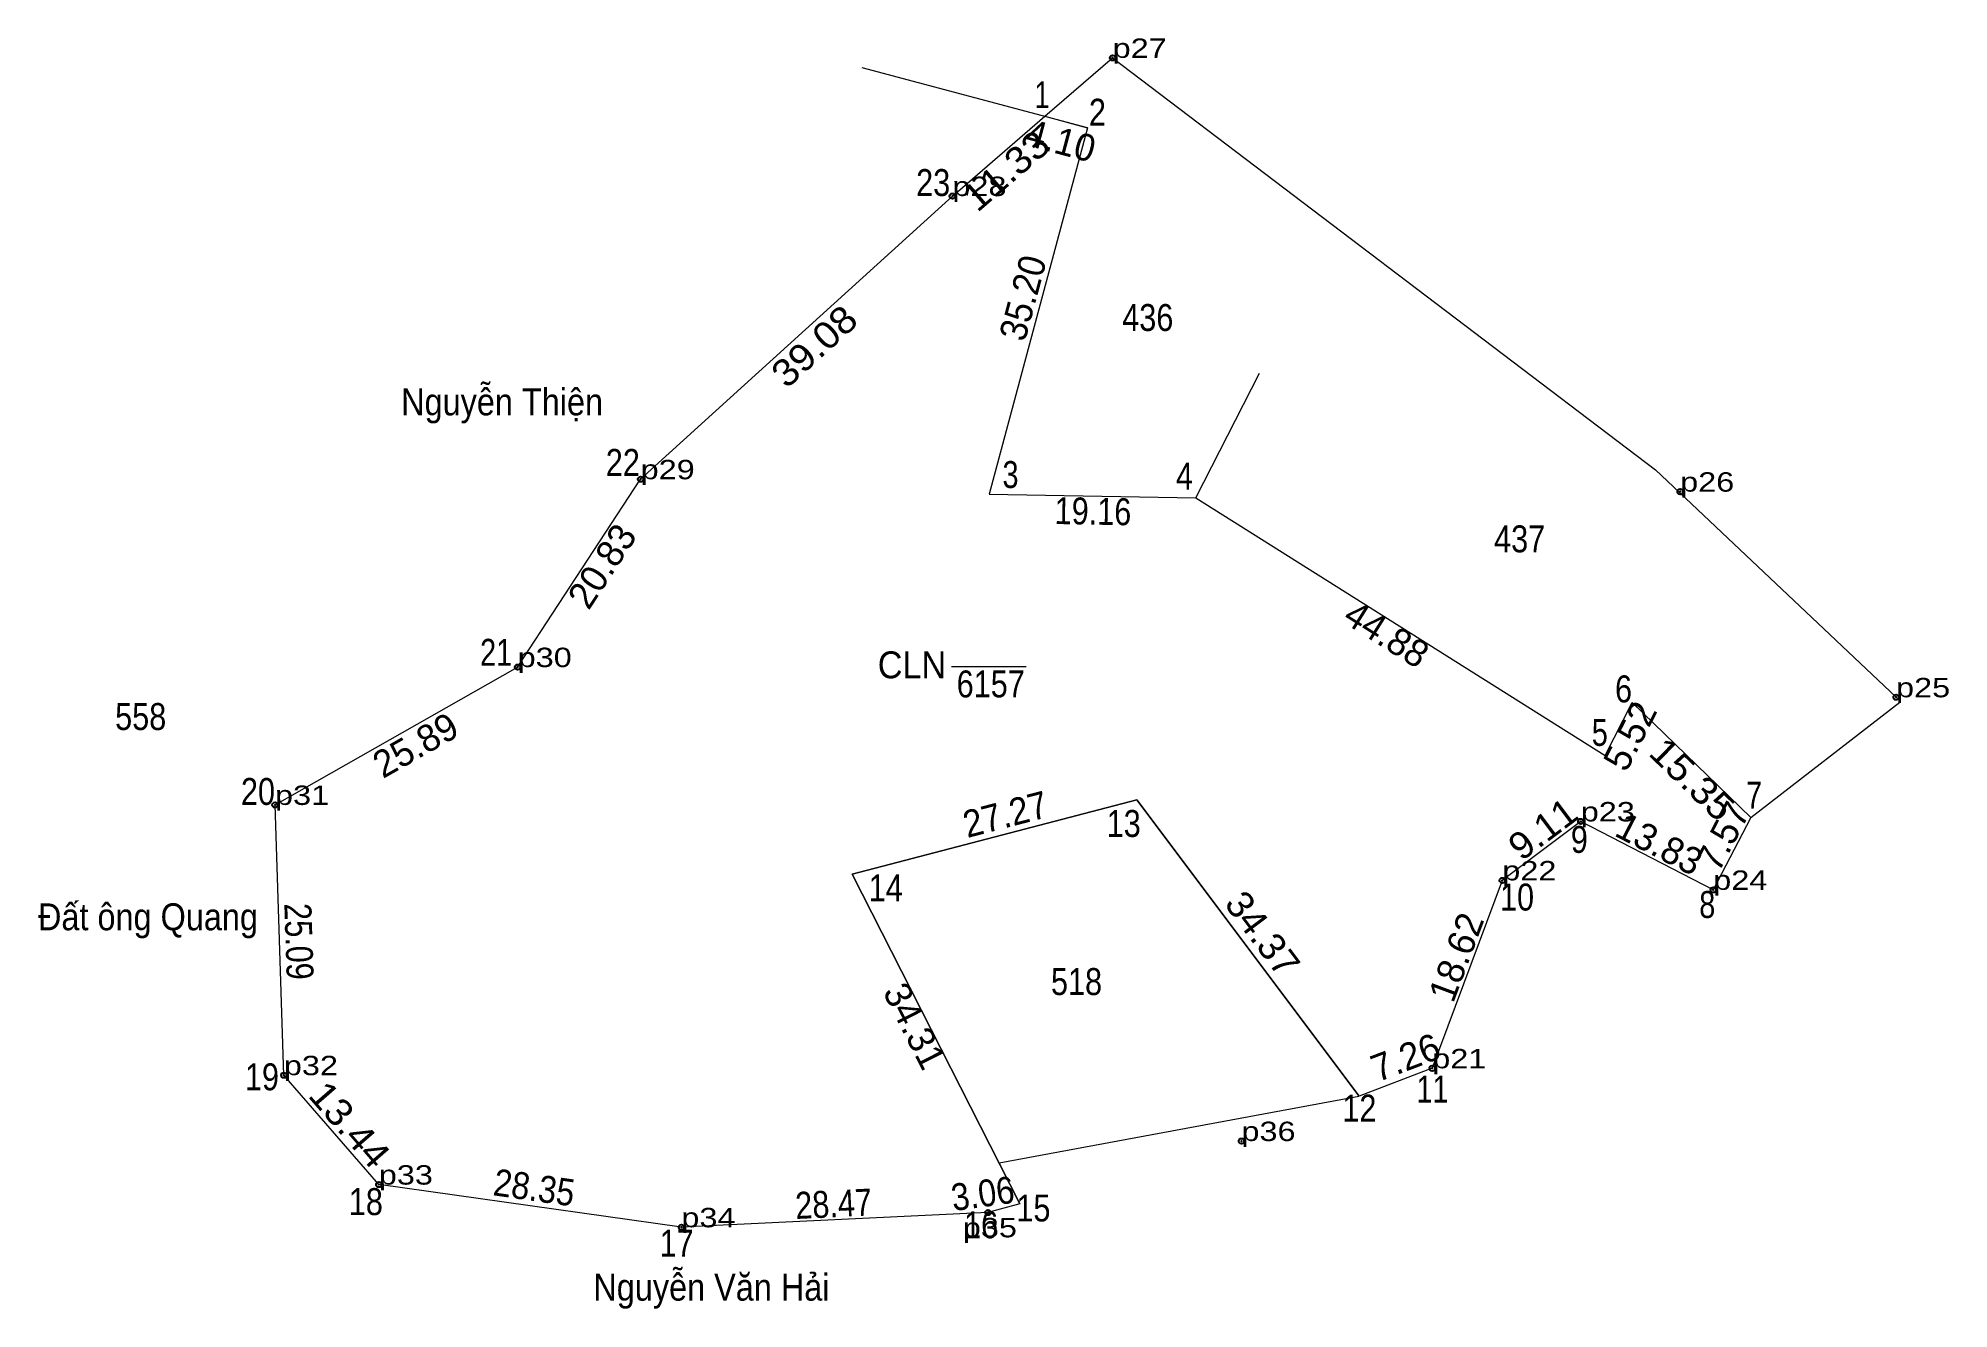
# Model space of a CAD drawing. Header units: metres. Extents: x 545287 to 546499, y 1835878 to 1836201.
# Drawn here: x 545905.4 to 546082.6, y 1836079.1 to 1836197 of the extents above; entities that cross this region are included whole.
import ezdxf
from ezdxf.enums import TextEntityAlignment as Align

# ---------------------------------------------------------------- set-up
doc = ezdxf.new("R2010")
doc.units = ezdxf.units.M
doc.header["$PDMODE"] = 32
doc.header["$PDSIZE"] = 0.5
for name, color, linetype, lineweight in [('1', 7, 'Continuous', 13), ('10', 7, 'Continuous', 13), ('30', 7, 'Continuous', 13), ('63', 7, 'Continuous', 13)]:
    doc.layers.add(name, color=color, linetype=linetype, lineweight=lineweight)
for name, color, linetype in [('12', 7, 'Continuous'), ('13', 7, 'Continuous'), ('7', 7, 'Continuous')]:
    doc.layers.add(name, color=color, linetype=linetype)

msp = doc.modelspace()

# ---------------------------------------------------------------- texts
at = {"layer": '1'}
for s, width, p in [('Nguyễn Thiện', 0.9, (545948.43, 1836162.05)), ('CLN', 0.95, (545986.455, 1836137.65)), ('6157', 0.85, (545993.76, 1836135.88)), ('Đất ông Quang', 0.9, (545915.575, 1836114.27)), ('Nguyễn Văn Hải', 0.9, (545967.85, 1836079.9))]:
    msp.add_text(s, height=2.5, dxfattribs=dict(at, width=width)).set_placement(p, align=Align.CENTER)
at = {"layer": '12', "width": 1.25}
for s, p in [('p27', (546005.07, 1836195.22)), ('p28', (545990.2, 1836182.4)), ('p29', (545961.28, 1836156.12)), ('p26', (546057.72, 1836154.97)), ('p30', (545949.87, 1836138.69)), ('p25', (546077.75, 1836135.89)), ('p31', (545927.36, 1836125.9)), ('p23', (546048.5, 1836124.37)), ('p22', (546041.22, 1836118.9)), ('p24', (546060.79, 1836118.02)), ('p21', (546034.72, 1836101.46)), ('p32', (545928.18, 1836100.82)), ('p36', (546017.02, 1836094.71)), ('p33', (545936.99, 1836090.67)), ('p34', (545965.06, 1836086.71)), ('p35', (545991.17, 1836085.78))]:
    msp.add_text(s, height=1.8, dxfattribs=at).set_placement(p)
at = {"layer": '13', "width": 0.85}
for s, p in [('436', (546008.33, 1836169.88)), ('437', (546042.83, 1836149.34)), ('558', (545914.9, 1836132.85)), ('518', (546001.72, 1836108.26))]:
    msp.add_text(s, height=2.5, dxfattribs=at).set_placement(p, align=Align.CENTER)
at = {"layer": '63'}
for s, width, p in [(' 1', 0.75, (545999.22, 1836190.56)), (' 2', 0.85, (546004.45, 1836188.93)), (' 23', 0.85, (545990, 1836182.4)), (' 22', 0.85, (545961.21, 1836156.43)), (' 3', 0.8, (545996.34, 1836155.31)), (' 4', 0.85, (546012.52, 1836155.17)), (' 21', 0.8, (545949.36, 1836138.81)), (' 6', 0.85, (546053.26, 1836135.42)), (' 5', 0.8, (546051.01, 1836131.38)), (' 20', 0.85, (545927.36, 1836125.9)), (' 7', 0.8, (546065.32, 1836125.56)), (' 13', 0.85, (546007.68, 1836122.93)), (' 9', 0.85, (546049.16, 1836121.45)), (' 14', 0.85, (545985.6, 1836116.95)), (' 10', 0.85, (546044.17, 1836116.1)), (' 8', 0.8, (546060.98, 1836115.41)), (' 19', 0.85, (545927.73, 1836099.42)), (' 11', 0.8, (546036.23, 1836098.28)), (' 12', 0.85, (546029.54, 1836096.52)), (' 18', 0.85, (545937.37, 1836087.84)), (' 15', 0.85, (545999.3, 1836087.25)), (' 16', 0.85, (545994.45, 1836085.69)), (' 17', 0.85, (545966.2, 1836083.98))]:
    msp.add_text(s, height=2.5, dxfattribs=dict(at, width=width)).set_placement(p, align=Align.RIGHT)
for s, rotation, width, p in [('11.33', 40.777, 1.1, (545995.994, 1836183.81)), ('35.20', 74.985, 0.95, (545997.948, 1836172.631)), ('39.08', 42.262, 1.1, (545978.234, 1836167.545)), ('19.16', 359.013, 0.85, (546003.228, 1836151.907)), ('15.35', 315.898, 1.1, (546057.98, 1836127.396)), ('27.27', 14.592, 0.95, (545995.435, 1836123.825)), ('9.11', 36.92, 1.05, (546045.729, 1836122.671)), ('34.37', 306.887, 1.05, (546017.986, 1836113.19)), ('25.09', 271.873, 0.85, (545928.339, 1836113.191)), ('13.44', 310.957, 1.1, (545933.351, 1836095.419)), ('28.35', 351.97, 0.9, (545951.235, 1836089.164)), ('3.06', 7.817, 0.9, (545993.185, 1836088.606)), ('28.47', 2.738, 0.85, (545979.24, 1836087.644))]:
    msp.add_text(s, height=2.5, rotation=rotation, dxfattribs=dict(at, width=width)).set_placement(p, align=Align.CENTER)
for s, rotation, p in [('4.10', 345.015, (545999.932, 1836186.326)), ('20.83', 56.791, (545958.749, 1836147.385)), ('44.88', 327.808, (546029.829, 1836140.701)), ('5.52', 63.064, (546054.189, 1836131.739)), ('25.89', 29.605, (545941.007, 1836130.365)), ('7.57', 62.555, (546062.796, 1836122.424)), ('13.83', 332.675, (546055.221, 1836121.177)), ('18.62', 69.53, (546038.121, 1836111.343)), ('34.31', 296.931, (545985.596, 1836104.826)), ('7.26', 20.907, (546032.689, 1836101.312))]:
    msp.add_text(s, height=2.5, rotation=rotation, dxfattribs=at).set_placement(p, align=Align.CENTER)

# ---------------------------------------------------------------- linework, layer by layer
at = {"layer": '1'}
msp.add_lwpolyline([(545998.78, 1836189.8), (546002.74, 1836188.74), (545993.62, 1836154.74), (546012.78, 1836154.41), (546050.76, 1836130.5), (546053.26, 1836135.42), (546064.28, 1836124.74), (546060.79, 1836118.02), (546048.5, 1836124.37), (546041.22, 1836118.9), (546034.71, 1836101.46), (546027.93, 1836098.87), (546007.3, 1836126.36), (545980.91, 1836119.49), (545996.45, 1836088.9), (545993.5, 1836088.07), (545965.06, 1836086.71), (545936.99, 1836090.67), (545928.18, 1836100.82), (545927.36, 1836125.9), (545949.87, 1836138.69), (545961.28, 1836156.12), (545990.2, 1836182.4)], close=True, dxfattribs=at)
at = {"layer": '10'}
for p, q in [((546002.74, 1836188.74), (545981.82, 1836194.31)), ((546012.78, 1836154.41), (546018.7, 1836165.96)), ((546064.28, 1836124.74), (546078.11, 1836135.45)), ((545996.45, 1836088.9), (545993.5, 1836088.07))]:
    msp.add_line(p, q, dxfattribs=at)
for points in [[(545927.36, 1836125.9), (545949.87, 1836138.69), (545961.28, 1836156.12), (545990.2, 1836182.4), (545998.78, 1836189.8)], [(546002.74, 1836188.74), (545993.62, 1836154.74), (546012.78, 1836154.41)], [(546012.78, 1836154.41), (546050.76, 1836130.5), (546053.26, 1836135.42)], [(546053.26, 1836135.42), (546064.28, 1836124.74), (546078.11, 1836135.45)], [(545996.45, 1836088.9), (545980.91, 1836119.49), (546007.3, 1836126.36), (546027.93, 1836098.87)], [(545993.5, 1836088.07), (545965.06, 1836086.71), (545936.99, 1836090.67), (545928.18, 1836100.82), (545927.36, 1836125.9)], [(546064.28, 1836124.74), (546060.79, 1836118.02), (546048.5, 1836124.37), (546041.22, 1836118.9), (546034.71, 1836101.46), (546027.93, 1836098.87)], [(545996.45, 1836088.9), (545994.53, 1836092.68), (546027.92, 1836098.88)]]:
    msp.add_lwpolyline(points, dxfattribs=at)
at = {"layer": '30'}
msp.add_lwpolyline([(545998.78, 1836189.8), (546005.07, 1836195.22), (546055.44, 1836156.98), (546077.75, 1836135.89)], dxfattribs=at)
at = {"layer": '63'}
msp.add_line((545990.13, 1836138.75), (545997.05, 1836138.75), dxfattribs=at)
at = {"layer": '7'}
for p in [(546005.07, 1836195.22), (545990.2, 1836182.4), (545961.28, 1836156.12), (546057.72, 1836154.97), (545949.87, 1836138.69), (546077.75, 1836135.89), (545927.36, 1836125.9), (546048.5, 1836124.37), (546041.22, 1836118.9), (546060.79, 1836118.02), (546034.72, 1836101.46), (545928.18, 1836100.82), (546017.02, 1836094.71), (545936.99, 1836090.67), (545993.5, 1836088.07), (545965.06, 1836086.71)]:
    msp.add_point(p, dxfattribs=at)

msp.set_redraw_order([(e.dxf.handle, doc.entitydb.next_handle()) for e in msp.query("TEXT MTEXT ATTDEF DIMENSION ARC_DIMENSION")])  # texts and dimensions are drawn at this point

doc.saveas('drawing.dxf')
